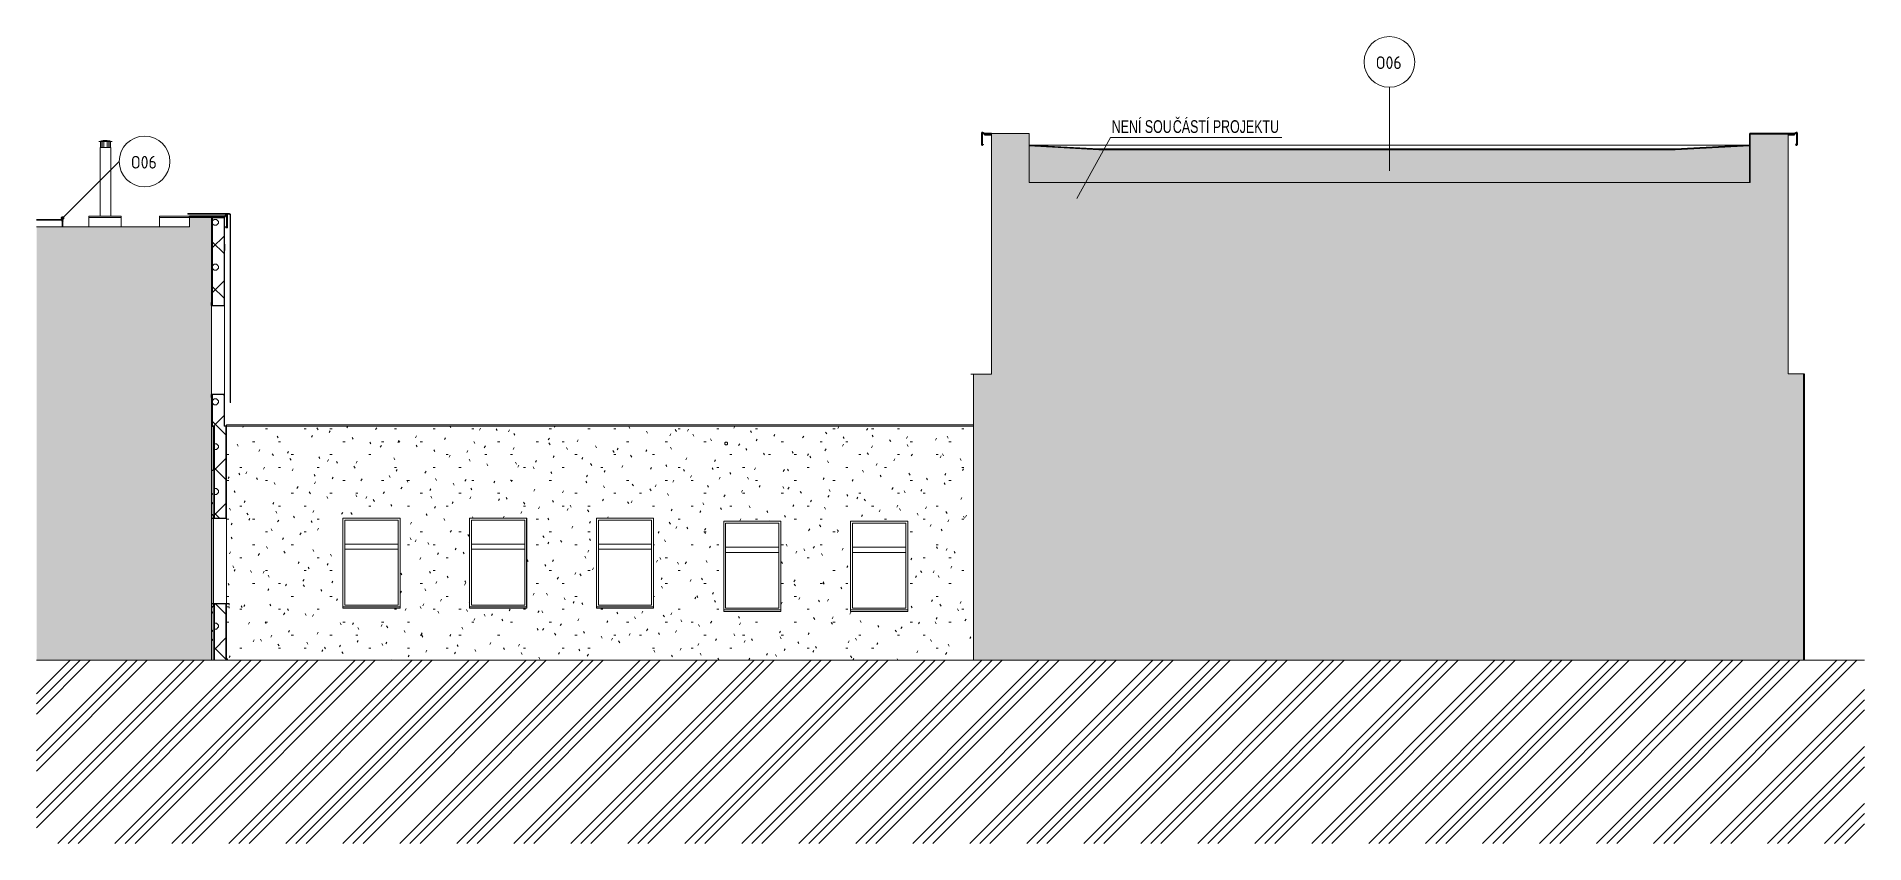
# Model space of a CAD drawing. Header units: millimetres. Extents: x -19993 to 479964, y -45352 to 20466.
# Drawn here: x -19993 to 8811, y -1657 to 11060 of the extents above; entities that cross this region are included whole.
import ezdxf

# ---------------------------------------------------------------- set-up
doc = ezdxf.new("R2010")
doc.units = ezdxf.units.MM
for name, color, linetype, lineweight in [('A-DETL', 90, 'Continuous', 9), ('A-DETL-GENF', 92, 'Continuous', 9), ('A-DETL-THIN', 151, 'Continuous', 9), ('A-FLOR-HRAL', 11, 'Continuous', 9), ('A-FLOR-HRAL-IDEN', 2, 'Continuous', 9), ('A-GLAZ', 151, 'Continuous', 9), ('A-ROOF', 132, 'Continuous', 9), ('A-ROOF-MCUT', 132, 'Continuous', 35), ('A-ROOF-PATT', 132, 'Continuous', 35), ('A-WALL', 113, 'Continuous', 9), ('A-WALL-PATT', 111, 'Continuous', 25), ('E-POWR-CNDT', 130, 'Continuous', 9), ('E-POWR-CNTR', 130, 'Continuous', 9), ('E-POWR-DROP', 130, 'Continuous', 9), ('G-ANNO-TEXT', 231, 'Continuous', 9), ('M-EQPM', 50, 'Continuous', 9), ('M-HVAC-CDFF', 50, 'Continuous', 9), ('Q-SPCQ', 91, 'Continuous', 9)]:
    doc.layers.add(name, color=color, linetype=linetype, lineweight=lineweight)
doc.styles.add('Arial', font='arial.ttf', dxfattribs={"width": 0.7, "height": 200})
doc.styles.add('ISOCPEUR', font='isocpeur.ttf', dxfattribs={"width": 0.9, "height": 200})
pattern_1 = [(45, (1916.53, -2e-12), (-359.21, 359.21), []), (45, (2060.2, -2e-12), (-359.21, 359.21), []), (45, (2347.6, -3e-12), (-215.526, 502.894), [203.2, -101.6, 3.353, -98.247])]
pattern_2 = [(0, (1916.53, 0), (150, 86.6), [100, -200]), (60, (2016.53, 0), (0.0022, 173.2038), [100, -200]), (300, (2016.53, 0), (149.9978, -86.6038), [100, -200])]
pattern_3 = [(45, (1916.53, 0), (0, 707.105), []), (315, (1916.53, 0), (707.105, 0), []), (270, (2223.9, 19.13), (353.543, -353.543), [38.278, -668.833]), (270, (2316.27, 19.13), (353.543, -353.543), [38.278, -668.833]), (0, (2249.67, 46.2), (353.543, 353.543), [38.278, -668.833]), (0, (2249.67, -46.2), (353.543, 353.543), [38.278, -668.833]), (45, (2223.9, 19.13), (0, 707.105), [38.278, -461.721]), (45, (2289.2, -46.2), (0, 707.105), [38.278, -461.721]), (315, (2289.2, 46.2), (707.105, 0), [38.278, -461.721]), (315, (2223.9, -19.13), (707.105, 0), [38.278, -461.721])]

msp = doc.modelspace()

# ---------------------------------------------------------------- texts
at = {"layer": 'G-ANNO-TEXT', "color": 7, "lineweight": 25, "char_height": 200, "attachment_point": 1, "style": 'Arial'}
for s, insert, width in [('NENÍ SOU', (-3050, 9741), 1167.26), ('ČÁSTÍ PROJEKTU', (-2087, 9741), 2070.76)]:
    msp.add_mtext(s, dxfattribs=dict(at, insert=insert, width=width))

# ---------------------------------------------------------------- blocks, each defined once
blk = doc.blocks.new('OKNO_1k_nadsvetlik - OKNO_1k_nadsvetlik_1000 x 1500-1969491-VB4-Z-Nový')
at = {"layer": 'A-GLAZ'}
for p, q in [((-12270, 2072), (-12270, 3470)), ((-12270, 2072), (-12270, 3470)), ((-13140, 2100), (-13140, 3440)), ((-13140, 3440), (-12300, 3440)), ((-12300, 3440), (-12300, 2100)), ((-12300, 3060), (-12300, 3440)), ((-13140, 3060), (-12300, 3060)), ((-13140, 3060), (-13140, 2980)), ((-12300, 2980), (-13140, 2980)), ((-12300, 2980), (-12300, 3060)), ((-12300, 2980), (-12300, 2100)), ((-12300, 2100), (-13140, 2100))]:
    blk.add_line(p, q, dxfattribs=at)
blk = doc.blocks.new('parapet_ext - parapet_ext-1802110-VB4-Z-Nový')
at = {"layer": 'Q-SPCQ'}
for p, q in [((-13169, 2050), (-13169, 2072)), ((-12269, 2072), (-13169, 2072)), ((-12269, 2050), (-13169, 2050)), ((-12269, 2072), (-12269, 2050))]:
    blk.add_line(p, q, dxfattribs=at)
blk = doc.blocks.new('Zábradlí - Záchytný systém kotva-1301747-VB4-Z-Nový')
at = {"layer": 'A-FLOR-HRAL'}
for p, q in [((-19593, 8157), (-19593, 8149)), ((-19593, 8157), (-19593, 8157)), ((-19593, 8149), (-19593, 8149)), ((-19573, 8157), (-19574, 8157)), ((-19574, 8149), (-19573, 8149)), ((-19573, 8149), (-19573, 8157))]:
    blk.add_line(p, q, dxfattribs=at)
at = {"layer": 'A-FLOR-HRAL', "flags": 128}
for points in [[(-19591, 8199), (-19591, 8199), (-19591, 8200), (-19591, 8201), (-19591, 8201), (-19591, 8202), (-19591, 8202), (-19591, 8203), (-19591, 8203), (-19591, 8204), (-19591, 8204), (-19590, 8205), (-19590, 8205), (-19590, 8206), (-19590, 8206), (-19590, 8207), (-19589, 8207), (-19589, 8207), (-19589, 8208), (-19589, 8208), (-19588, 8209), (-19588, 8209), (-19588, 8209), (-19588, 8210), (-19587, 8210), (-19587, 8210), (-19587, 8210), (-19587, 8211), (-19586, 8211), (-19586, 8211), (-19586, 8211), (-19586, 8211), (-19585, 8211), (-19585, 8211), (-19585, 8212), (-19584, 8212), (-19584, 8212), (-19584, 8212), (-19584, 8212), (-19583, 8212), (-19583, 8212), (-19583, 8212), (-19583, 8212), (-19582, 8212), (-19582, 8212), (-19582, 8212), (-19582, 8211), (-19581, 8211), (-19581, 8211), (-19581, 8211), (-19581, 8211), (-19580, 8211), (-19580, 8210), (-19580, 8210), (-19580, 8210), (-19579, 8210), (-19579, 8209), (-19579, 8209), (-19578, 8209), (-19578, 8208), (-19578, 8208), (-19578, 8208), (-19577, 8207), (-19577, 8207), (-19577, 8206), (-19577, 8206), (-19577, 8206), (-19576, 8205), (-19576, 8205), (-19576, 8204), (-19576, 8204), (-19576, 8203), (-19576, 8202), (-19576, 8202), (-19576, 8201), (-19576, 8201), (-19575, 8200), (-19575, 8200), (-19575, 8199), (-19575, 8199)], [(-19575, 8199), (-19575, 8198), (-19575, 8198), (-19576, 8197), (-19576, 8197), (-19576, 8196), (-19576, 8196), (-19576, 8195), (-19576, 8194), (-19576, 8194), (-19576, 8193), (-19576, 8193), (-19577, 8192), (-19577, 8192), (-19577, 8191), (-19577, 8191), (-19577, 8191), (-19578, 8190), (-19578, 8190), (-19578, 8189), (-19578, 8189), (-19579, 8189), (-19579, 8188), (-19579, 8188), (-19579, 8188), (-19580, 8188), (-19580, 8187), (-19580, 8187), (-19580, 8187), (-19581, 8187), (-19581, 8187), (-19581, 8186), (-19582, 8186), (-19582, 8186), (-19582, 8186), (-19582, 8186), (-19583, 8186), (-19583, 8186), (-19583, 8186), (-19583, 8186), (-19584, 8186), (-19584, 8186), (-19584, 8186), (-19584, 8186), (-19585, 8186), (-19585, 8186), (-19585, 8186), (-19585, 8186), (-19586, 8187), (-19586, 8187), (-19586, 8187), (-19586, 8187), (-19587, 8187), (-19587, 8187), (-19587, 8188), (-19588, 8188), (-19588, 8188), (-19588, 8189), (-19588, 8189), (-19589, 8189), (-19589, 8190), (-19589, 8190), (-19589, 8190), (-19590, 8191), (-19590, 8191), (-19590, 8192), (-19590, 8192), (-19590, 8193), (-19590, 8193), (-19591, 8194), (-19591, 8194), (-19591, 8195), (-19591, 8195), (-19591, 8196), (-19591, 8196), (-19591, 8197), (-19591, 8197), (-19591, 8198), (-19591, 8199), (-19591, 8199)], [(-19580, 8219), (-19580, 8219), (-19581, 8220), (-19582, 8220), (-19583, 8220), (-19583, 8220), (-19584, 8220), (-19585, 8220), (-19585, 8220), (-19586, 8219), (-19587, 8219), (-19587, 8219), (-19588, 8219), (-19589, 8219)], [(-19587, 8178), (-19586, 8178), (-19586, 8178), (-19585, 8178), (-19584, 8178), (-19584, 8178), (-19583, 8178), (-19582, 8178), (-19581, 8178), (-19581, 8178), (-19580, 8178), (-19579, 8179), (-19579, 8179), (-19578, 8179)]]:
    blk.add_lwpolyline(points, dxfattribs=at)
blk = doc.blocks.new('Zábradlí - Záchytný systém kotva-V1-VB4-Z-Nový')
at = {"layer": 'A-FLOR-HRAL'}
for p, q in [((-19593, 8157), (-19593, 8149)), ((-19593, 8157), (-19593, 8157)), ((-19573, 8157), (-19593, 8157)), ((-19593, 8149), (-19573, 8149)), ((-19593, 8149), (-19593, 8149)), ((-19588, 8149), (-19588, 8061)), ((-19578, 8061), (-19578, 8149)), ((-19573, 8157), (-19574, 8157)), ((-19574, 8149), (-19573, 8149)), ((-19573, 8149), (-19573, 8157))]:
    blk.add_line(p, q, dxfattribs=at)
at = {"layer": 'A-FLOR-HRAL', "flags": 128}
for points in [[(-19563, 8199), (-19563, 8200), (-19563, 8201), (-19563, 8201), (-19563, 8202), (-19563, 8203), (-19563, 8204), (-19563, 8205), (-19564, 8205), (-19564, 8206), (-19564, 8207), (-19564, 8208), (-19565, 8208), (-19565, 8209), (-19566, 8210), (-19566, 8211), (-19567, 8211), (-19567, 8212), (-19568, 8213), (-19568, 8213), (-19569, 8214), (-19569, 8214), (-19570, 8215), (-19571, 8215), (-19571, 8216), (-19572, 8216), (-19573, 8217), (-19574, 8217), (-19574, 8218), (-19575, 8218), (-19576, 8218), (-19577, 8219), (-19577, 8219), (-19578, 8219), (-19579, 8219), (-19580, 8219), (-19581, 8220), (-19582, 8220), (-19582, 8220), (-19583, 8220), (-19584, 8220), (-19585, 8220), (-19586, 8220), (-19587, 8220), (-19587, 8219), (-19588, 8219), (-19589, 8219), (-19590, 8219), (-19591, 8218), (-19591, 8218), (-19592, 8218), (-19593, 8217), (-19594, 8217), (-19594, 8217), (-19595, 8216), (-19596, 8216), (-19596, 8215), (-19597, 8215), (-19598, 8214), (-19598, 8214), (-19599, 8213), (-19599, 8212), (-19600, 8212), (-19600, 8211), (-19601, 8210), (-19601, 8210), (-19602, 8209), (-19602, 8208), (-19602, 8207), (-19603, 8207), (-19603, 8206), (-19603, 8205), (-19604, 8204), (-19604, 8203), (-19604, 8203), (-19604, 8202), (-19604, 8201), (-19604, 8200), (-19604, 8199), (-19604, 8199)], [(-19604, 8199), (-19604, 8198), (-19604, 8197), (-19604, 8196), (-19604, 8196), (-19604, 8195), (-19604, 8194), (-19604, 8193), (-19603, 8192), (-19603, 8191), (-19603, 8191), (-19602, 8190), (-19602, 8189), (-19602, 8188), (-19601, 8188), (-19601, 8187), (-19600, 8186), (-19600, 8186), (-19599, 8185), (-19599, 8184), (-19598, 8184), (-19597, 8183), (-19597, 8183), (-19596, 8182), (-19595, 8182), (-19595, 8181), (-19594, 8181), (-19593, 8180), (-19593, 8180), (-19592, 8180), (-19591, 8179), (-19590, 8179), (-19589, 8179), (-19589, 8179), (-19588, 8178), (-19587, 8178), (-19586, 8178), (-19585, 8178), (-19584, 8178), (-19584, 8178), (-19583, 8178), (-19582, 8178), (-19581, 8178), (-19580, 8178), (-19579, 8178), (-19579, 8178), (-19578, 8179), (-19577, 8179), (-19576, 8179), (-19575, 8179), (-19575, 8180), (-19574, 8180), (-19573, 8181), (-19572, 8181), (-19572, 8181), (-19571, 8182), (-19570, 8182), (-19570, 8183), (-19569, 8184), (-19569, 8184), (-19568, 8185), (-19567, 8185), (-19567, 8186), (-19566, 8187), (-19566, 8187), (-19565, 8188), (-19565, 8189), (-19565, 8190), (-19564, 8190), (-19564, 8191), (-19564, 8192), (-19563, 8193), (-19563, 8193), (-19563, 8194), (-19563, 8195), (-19563, 8196), (-19563, 8197), (-19563, 8198), (-19563, 8198), (-19563, 8199)], [(-19596, 8199), (-19596, 8199), (-19596, 8200), (-19596, 8200), (-19596, 8201), (-19596, 8201), (-19596, 8202), (-19596, 8202), (-19596, 8203), (-19595, 8203), (-19595, 8204), (-19595, 8204), (-19595, 8205), (-19595, 8205), (-19594, 8206), (-19594, 8206), (-19594, 8207), (-19593, 8207), (-19593, 8207), (-19593, 8208), (-19592, 8208), (-19592, 8208), (-19592, 8209), (-19591, 8209), (-19591, 8209), (-19590, 8210), (-19590, 8210), (-19589, 8210), (-19589, 8210), (-19589, 8211), (-19588, 8211), (-19588, 8211), (-19587, 8211), (-19587, 8211), (-19586, 8211), (-19586, 8212), (-19585, 8212), (-19585, 8212), (-19584, 8212), (-19584, 8212), (-19583, 8212), (-19583, 8212), (-19582, 8212), (-19581, 8212), (-19581, 8212), (-19580, 8211), (-19580, 8211), (-19579, 8211), (-19579, 8211), (-19579, 8211), (-19578, 8211), (-19578, 8210), (-19577, 8210), (-19577, 8210), (-19576, 8210), (-19576, 8209), (-19575, 8209), (-19575, 8209), (-19575, 8208), (-19574, 8208), (-19574, 8208), (-19574, 8207), (-19573, 8207), (-19573, 8206), (-19573, 8206), (-19572, 8205), (-19572, 8205), (-19572, 8205), (-19572, 8204), (-19571, 8204), (-19571, 8203), (-19571, 8203), (-19571, 8202), (-19571, 8202), (-19571, 8201), (-19571, 8201), (-19571, 8200), (-19571, 8200), (-19571, 8199), (-19571, 8199)], [(-19571, 8199), (-19571, 8198), (-19571, 8198), (-19571, 8197), (-19571, 8197), (-19571, 8196), (-19571, 8196), (-19571, 8195), (-19571, 8195), (-19571, 8194), (-19572, 8194), (-19572, 8193), (-19572, 8193), (-19572, 8192), (-19572, 8192), (-19573, 8192), (-19573, 8191), (-19573, 8191), (-19574, 8190), (-19574, 8190), (-19574, 8190), (-19575, 8189), (-19575, 8189), (-19576, 8189), (-19576, 8188), (-19576, 8188), (-19577, 8188), (-19577, 8187), (-19578, 8187), (-19578, 8187), (-19579, 8187), (-19579, 8187), (-19580, 8186), (-19580, 8186), (-19581, 8186), (-19581, 8186), (-19582, 8186), (-19582, 8186), (-19583, 8186), (-19583, 8186), (-19584, 8186), (-19584, 8186), (-19585, 8186), (-19585, 8186), (-19586, 8186), (-19586, 8186), (-19587, 8186), (-19587, 8187), (-19588, 8187), (-19588, 8187), (-19589, 8187), (-19589, 8187), (-19590, 8188), (-19590, 8188), (-19591, 8188), (-19591, 8188), (-19591, 8189), (-19592, 8189), (-19592, 8189), (-19593, 8190), (-19593, 8190), (-19593, 8191), (-19594, 8191), (-19594, 8191), (-19594, 8192), (-19594, 8192), (-19595, 8193), (-19595, 8193), (-19595, 8194), (-19595, 8194), (-19596, 8195), (-19596, 8195), (-19596, 8196), (-19596, 8196), (-19596, 8197), (-19596, 8197), (-19596, 8198), (-19596, 8198), (-19596, 8199), (-19596, 8199)]]:
    blk.add_lwpolyline(points, dxfattribs=at)
blk = doc.blocks.new('Zábradlí - Zábradlí-1236211-VB4-Z-Nový')
at = {"layer": 'A-FLOR-HRAL'}
for p, q in [((-19583, 8175), (-19993, 8175)), ((-19993, 8165), (-19583, 8165))]:
    blk.add_line(p, q, dxfattribs=at)
at = {"layer": 'A-FLOR-HRAL', "color": 10, "lineweight": 18}
for start, end in [(0, 180), (180, 0)]:
    blk.add_arc((-19583, 8170), 5, start, end, dxfattribs=at)
at = {"layer": 'A-FLOR-HRAL'}
for points in [[(-19578, 8170), (-19578, 8170), (-19578, 8171), (-19579, 8173), (-19580, 8174), (-19581, 8174), (-19581, 8175), (-19582, 8175), (-19583, 8175), (-19583, 8175), (-19584, 8175), (-19585, 8175), (-19585, 8175), (-19586, 8174), (-19587, 8174), (-19588, 8173), (-19588, 8171), (-19588, 8170), (-19588, 8170)], [(-19588, 8170), (-19588, 8170), (-19588, 8169), (-19588, 8167), (-19587, 8166), (-19586, 8166), (-19585, 8165), (-19585, 8165), (-19584, 8165), (-19583, 8165), (-19583, 8165), (-19582, 8165), (-19581, 8165), (-19581, 8166), (-19580, 8166), (-19579, 8167), (-19578, 8169), (-19578, 8170), (-19578, 8170)]]:
    blk.add_open_spline(points, degree=3, knots=[-1, -1, -1, -1, -0.916667, -0.833333, -0.75, -0.666667, -0.625, -0.583333, -0.541667, -0.5, -0.458333, -0.416667, -0.375, -0.333333, -0.25, -0.166667, -0.083333, 0, 0, 0, 0], dxfattribs=at)
for name in ['Zábradlí - Záchytný systém kotva-V1-VB4-Z-Nový', 'Zábradlí - Záchytný systém kotva-1301747-VB4-Z-Nový']:
    blk.add_blockref(name, (0, 0))
blk = doc.blocks.new('Typ horního madla - Horní madlo_Vnitřní_-1236216-VB4-Z-Nový')
at = {"layer": 'A-FLOR-HRAL'}
for p, q in [((-19583, 8175), (-19993, 8175)), ((-19993, 8165), (-19583, 8165))]:
    blk.add_line(p, q, dxfattribs=at)
for start, end in [(0, 180), (180, 0)]:
    blk.add_arc((-19583, 8170), 5, start, end, dxfattribs=at)
for points in [[(-19578, 8170), (-19578, 8170), (-19578, 8171), (-19579, 8173), (-19580, 8174), (-19581, 8174), (-19581, 8175), (-19582, 8175), (-19583, 8175), (-19583, 8175), (-19584, 8175), (-19585, 8175), (-19585, 8175), (-19586, 8174), (-19587, 8174), (-19588, 8173), (-19588, 8171), (-19588, 8170), (-19588, 8170)], [(-19588, 8170), (-19588, 8170), (-19588, 8169), (-19588, 8167), (-19587, 8166), (-19586, 8166), (-19585, 8165), (-19585, 8165), (-19584, 8165), (-19583, 8165), (-19583, 8165), (-19582, 8165), (-19581, 8165), (-19581, 8166), (-19580, 8166), (-19579, 8167), (-19578, 8169), (-19578, 8170), (-19578, 8170)]]:
    blk.add_open_spline(points, degree=3, knots=[-1, -1, -1, -1, -0.916667, -0.833333, -0.75, -0.666667, -0.625, -0.583333, -0.541667, -0.5, -0.458333, -0.416667, -0.375, -0.333333, -0.25, -0.166667, -0.083333, 0, 0, 0, 0], dxfattribs=at)
blk = doc.blocks.new('DPS_vetrání_nová - Typ 1-1348275-VB4-Z-Nový')
at = {"layer": 'M-EQPM', "color": 11}
for p, q in [((-17030, 7786), (-17025, 7786)), ((-17025, 7786), (-17025, 7686)), ((-17025, 7686), (-17030, 7686))]:
    blk.add_line(p, q, dxfattribs=at)
blk = doc.blocks.new('parapet_ext - parapet_ext-1802071-VB4-Z-Nový')
at = {"layer": 'Q-SPCQ'}
for p, q in [((-16958, 2072), (-17000, 2072)), ((-17000, 2070), (-16960, 2070)), ((-16960, 2070), (-16960, 2050)), ((-16960, 2050), (-16958, 2050)), ((-16958, 2050), (-16958, 2072))]:
    blk.add_line(p, q, dxfattribs=at)
blk = doc.blocks.new('OKNO_1k_nadsvetlik - OKNO_1k_nadsvetlik_1200 x 1450-1969503-VB4-Z-Nový')
at = {"layer": 'A-GLAZ'}
h = blk.add_hatch(dxfattribs=at)
h.set_pattern_fill('FP_7', color=256, style=0, pattern_type=2)
h.set_pattern_definition(pattern_2)
h.paths.add_polyline_path([(-17207, 2070), (-17207, 2120), (-17238, 2120), (-17238, 2070)])
h.paths.add_polyline_path([(-17207, 3470), (-17207, 3520), (-17238, 3520), (-17238, 3470)])
at = {"layer": 'A-GLAZ', "lineweight": 25}
for p, q in [((-17207, 3520), (-17238, 3520)), ((-17238, 3470), (-17207, 3470)), ((-17207, 3470), (-17207, 3520)), ((-17207, 2120), (-17238, 2120)), ((-17238, 2070), (-17207, 2070)), ((-17207, 2070), (-17207, 2120))]:
    blk.add_line(p, q, dxfattribs=at)
at = {"layer": 'A-GLAZ'}
blk.add_line((-17207, 2122), (-17207, 3470), dxfattribs=at)
blk = doc.blocks.new('parapet_ext - parapet_ext-V2-VB4-Z-Nový')
at = {"layer": 'Q-SPCQ'}
for p, q in [((-16958, 2122), (-17238, 2122)), ((-17238, 2120), (-16960, 2120)), ((-16960, 2120), (-16960, 2100)), ((-16960, 2100), (-16958, 2100)), ((-16958, 2100), (-16958, 2122))]:
    blk.add_line(p, q, dxfattribs=at)
blk = doc.blocks.new('OKNO_1k - OKNO_1k_1200x1500-2034293-VB4-Z-Nový')
at = {"layer": 'A-GLAZ', "lineweight": 25}
for p, q in [((-17237, 6820), (-17237, 6870)), ((-17237, 5370), (-17237, 5420))]:
    blk.add_line(p, q, dxfattribs=at)
at = {"layer": 'A-GLAZ'}
blk.add_line((-17237, 5422), (-17237, 6820), dxfattribs=at)
blk = doc.blocks.new('parapet_ext - parapet_ext-V3-VB4-Z-Nový')
at = {"layer": 'Q-SPCQ'}
for p, q in [((-17038, 5422), (-17238, 5422)), ((-17238, 5420), (-17040, 5420)), ((-17040, 5420), (-17040, 5400)), ((-17040, 5400), (-17038, 5400)), ((-17038, 5400), (-17038, 5422))]:
    blk.add_line(p, q, dxfattribs=at)
blk = doc.blocks.new('Komín1 - Komín1-1879209-VB4-Z-Nový')
at = {"layer": 'M-HVAC-CDFF'}
for p, q in [((-19008, 9404), (-18906, 9404)), ((-18991, 9310), (-18991, 8230)), ((-18906, 9310), (-18991, 9310)), ((-18985, 9404), (-18985, 9310)), ((-18980, 9310), (-18980, 9404)), ((-18959, 9310), (-18959, 9404)), ((-18933, 9404), (-18933, 9310)), ((-18930, 9310), (-18930, 9404)), ((-18906, 9404), (-18804, 9404)), ((-18821, 9310), (-18906, 9310)), ((-18882, 9310), (-18882, 9404)), ((-18879, 9310), (-18879, 9404)), ((-18853, 9404), (-18853, 9310)), ((-18832, 9310), (-18832, 9404)), ((-18827, 9310), (-18827, 9404)), ((-18821, 8230), (-18821, 9310))]:
    blk.add_line(p, q, dxfattribs=at)
at = {"layer": 'M-HVAC-CDFF', "flags": 128}
for points in [[(-19010, 9404), (-18997, 9408), (-18984, 9412), (-18971, 9414), (-18958, 9417), (-18945, 9419), (-18931, 9420), (-18918, 9421), (-18906, 9421)], [(-18906, 9421), (-18893, 9421), (-18879, 9420), (-18866, 9418), (-18853, 9417), (-18840, 9414), (-18827, 9411), (-18814, 9408), (-18802, 9404)]]:
    blk.add_lwpolyline(points, dxfattribs=at)
blk = doc.blocks.new('Komín2 - Komín2-1880273-VB4-Z-Nový')
at = {"layer": 'M-HVAC-CDFF'}
blk.add_line((-18820, 8810), (-18818, 8810), dxfattribs=at)
blk.add_line((-18820, 8810), (-18818, 8810), dxfattribs=at)
at = {"layer": 'M-HVAC-CDFF', "flags": 128}
for points in [[(-18819, 8813), (-18819, 8813), (-18819, 8813), (-18820, 8813), (-18820, 8813), (-18821, 8813)], [(-18821, 8813), (-18820, 8813), (-18820, 8813), (-18819, 8813), (-18819, 8813), (-18819, 8813), (-18819, 8813)], [(-18819, 8813), (-18819, 8813), (-18819, 8813), (-18819, 8813), (-18819, 8813), (-18819, 8813), (-18818, 8813), (-18818, 8813), (-18818, 8813), (-18818, 8813), (-18818, 8813), (-18818, 8812), (-18818, 8812), (-18818, 8812), (-18818, 8812), (-18818, 8812), (-18817, 8812), (-18817, 8812), (-18817, 8812), (-18817, 8812), (-18817, 8812), (-18817, 8812), (-18817, 8812), (-18817, 8812), (-18817, 8812), (-18817, 8811), (-18817, 8811), (-18817, 8811), (-18817, 8811), (-18817, 8811), (-18817, 8811), (-18817, 8811), (-18816, 8811), (-18816, 8811), (-18816, 8811), (-18816, 8810), (-18816, 8810), (-18816, 8810), (-18816, 8810), (-18816, 8810), (-18816, 8810)]]:
    blk.add_lwpolyline(points, dxfattribs=at)
blk = doc.blocks.new('Popis parapetu1 - Záchytný systém-1408882-VB4-Z-Nový')
at = {"layer": 'A-FLOR-HRAL-IDEN'}
blk.add_circle((-18291, 9091), 400, dxfattribs=at)

# ---------------------------------------------------------------- hatches: boundary and pattern name
at = {"layer": 'A-DETL-GENF'}
for points in [[(-5190, 1230), (7849, 1230), (7849, 5742), (7608, 5742), (7608, 9522), (7008, 9522), (7008, 8762), (-4352, 8762), (-4352, 9530), (-4947, 9530), (-4947, 5740), (-5227, 5740), (-5227, 1230)], [(-17270, 1230), (-17238, 1230), (-17238, 8210), (-17583, 8210), (-17583, 8061), (-19993, 8061), (-19993, 1230), (-17292, 1230)]]:
    msp.add_hatch(color=9, dxfattribs=at).paths.add_polyline_path(points)
h = msp.add_hatch(dxfattribs=at)
h.set_pattern_fill('FP_10', style=0, pattern_type=2)
h.set_pattern_definition([(45, (1916.5, 0), (-449.013, 449.013), []), (45, (2075.3, 0), (0, 898.026), []), (45, (1757.8, 0), (0, 898.026), [])])
h.paths.add_polyline_path([(5211, -1657), (8811, -1657), (8811, 1230), (-19993, 1230), (-19993, -1657), (1610, -1657)])
at = {"layer": 'A-ROOF-PATT', "lineweight": 9}
h = msp.add_hatch(dxfattribs=at)
h.set_pattern_fill('FP_8', color=11, angle=-90, style=0, pattern_type=2)
h.set_pattern_definition([(270, (396.7, 9530), (1270, -2e-12), []), (270, (406.8, 9530), (1270, -2e-12), []), (270, (417, 9530), (1270, -2e-12), []), (270, (427.2, 9530), (1270, -2e-12), []), (270, (437.3, 9530), (1270, -2e-12), []), (270, (447.5, 9530), (1270, -2e-12), []), (270, (457.6, 9530), (1270, -2e-12), []), (270, (467.8, 9530), (1270, -2e-12), []), (270, (478, 9530), (1270, -2e-12), []), (270, (488.1, 9530), (1270, -2e-12), []), (270, (498.3, 9530), (1270, -2e-12), []), (270, (508.4, 9530), (1270, -2e-12), []), (270, (518.6, 9530), (1270, -2e-12), []), (270, (528.8, 9530), (1270, -2e-12), []), (270, (538.9, 9530), (1270, -2e-12), []), (270, (549.1, 9530), (1270, -2e-12), []), (270, (559.2, 9530), (1270, -2e-12), []), (270, (569.4, 9530), (1270, -2e-12), []), (270, (579.6, 9530), (1270, -2e-12), []), (270, (589.7, 9530), (1270, -2e-12), []), (270, (599.9, 9530), (1270, -2e-12), []), (270, (610, 9530), (1270, -2e-12), []), (270, (620.2, 9530), (1270, -2e-12), []), (270, (630.4, 9530), (1270, -2e-12), []), (270, (640.5, 9530), (1270, -2e-12), []), (270, (650.7, 9530), (1270, -2e-12), []), (270, (660.8, 9530), (1270, -2e-12), []), (270, (671, 9530), (1270, -2e-12), []), (270, (681.2, 9530), (1270, -2e-12), []), (270, (691.3, 9530), (1270, -2e-12), []), (270, (1031.7, 9530), (1270, -2e-12), []), (270, (1041.8, 9530), (1270, -2e-12), []), (270, (1052, 9530), (1270, -2e-12), []), (270, (1062.2, 9530), (1270, -2e-12), []), (270, (1072.3, 9530), (1270, -2e-12), []), (270, (1082.5, 9530), (1270, -2e-12), []), (270, (1092.6, 9530), (1270, -2e-12), []), (270, (1102.8, 9530), (1270, -2e-12), []), (270, (1113, 9530), (1270, -2e-12), []), (270, (1123.1, 9530), (1270, -2e-12), []), (270, (1133.3, 9530), (1270, -2e-12), []), (270, (1143.4, 9530), (1270, -2e-12), []), (270, (1153.6, 9530), (1270, -2e-12), []), (270, (1163.8, 9530), (1270, -2e-12), []), (270, (1173.9, 9530), (1270, -2e-12), []), (270, (1184.1, 9530), (1270, -2e-12), []), (270, (1194.2, 9530), (1270, -2e-12), []), (270, (1204.4, 9530), (1270, -2e-12), []), (270, (1214.6, 9530), (1270, -2e-12), []), (270, (1224.7, 9530), (1270, -2e-12), []), (270, (1234.9, 9530), (1270, -2e-12), []), (270, (1245, 9530), (1270, -2e-12), []), (270, (1255.2, 9530), (1270, -2e-12), []), (270, (1265.4, 9530), (1270, -2e-12), []), (270, (1275.5, 9530), (1270, -2e-12), []), (270, (1285.7, 9530), (1270, -2e-12), []), (270, (1295.8, 9530), (1270, -2e-12), []), (270, (1306, 9530), (1270, -2e-12), []), (270, (1316.2, 9530), (1270, -2e-12), []), (270, (1326.3, 9530), (1270, -2e-12), [])])
h.paths.add_polyline_path([(7008, 9510), (7008, 9522), (7608, 9522), (7608, 9510), (7707, 9510), (7707, 9530), (7004, 9530), (7004, 9510)])
h.paths.add_polyline_path([(-5055, 9510), (-4947, 9510), (-4947, 9530), (-5055, 9530)])
h = msp.add_hatch(dxfattribs=at)
h.set_pattern_fill('FP_2', color=256, angle=-90, style=0, pattern_type=2)
h.set_pattern_definition([(273.128, (3234.5, 9144.3), (1268.1, 69.3), []), (273.128, (3244.7, 9144.8), (1268.1, 69.3), []), (273.128, (3254.8, 9145.4), (1268.1, 69.3), []), (273.128, (3265, 9146), (1268.1, 69.3), []), (273.128, (3275.1, 9146.5), (1268.1, 69.3), []), (273.128, (3285.3, 9147), (1268.1, 69.3), []), (273.128, (3295.4, 9147.6), (1268.1, 69.3), []), (273.128, (3305.6, 9148.2), (1268.1, 69.3), []), (273.128, (3315.7, 9148.7), (1268.1, 69.3), []), (273.128, (3325.8, 9149.3), (1268.1, 69.3), []), (273.128, (3336, 9149.8), (1268.1, 69.3), []), (273.128, (3346.1, 9150.4), (1268.1, 69.3), []), (273.128, (3356.3, 9150.9), (1268.1, 69.3), []), (273.128, (3366.4, 9151.5), (1268.1, 69.3), []), (273.128, (3376.6, 9152), (1268.1, 69.3), []), (273.128, (3386.7, 9152.6), (1268.1, 69.3), []), (273.128, (3396.9, 9153.1), (1268.1, 69.3), []), (273.128, (3407, 9153.7), (1268.1, 69.3), []), (273.128, (3417.1, 9154.3), (1268.1, 69.3), []), (273.128, (3427.3, 9154.8), (1268.1, 69.3), []), (273.128, (3437.4, 9155.4), (1268.1, 69.3), []), (273.128, (3447.6, 9155.9), (1268.1, 69.3), []), (273.128, (3457.7, 9156.5), (1268.1, 69.3), []), (273.128, (3467.9, 9157), (1268.1, 69.3), []), (273.128, (3478, 9157.6), (1268.1, 69.3), []), (273.128, (3488.2, 9158.1), (1268.1, 69.3), []), (273.128, (3498.3, 9158.7), (1268.1, 69.3), []), (273.128, (3508.5, 9159.2), (1268.1, 69.3), []), (273.128, (3518.6, 9159.8), (1268.1, 69.3), []), (273.128, (3528.7, 9160.4), (1268.1, 69.3), []), (273.128, (3868.6, 9178.9), (1268.1, 69.3), []), (273.128, (3878.7, 9179.5), (1268.1, 69.3), []), (273.128, (3888.9, 9180), (1268.1, 69.3), []), (273.128, (3899, 9180.6), (1268.1, 69.3), []), (273.128, (3909.2, 9181.1), (1268.1, 69.3), []), (273.128, (3919.3, 9181.7), (1268.1, 69.3), []), (273.128, (3929.5, 9182.2), (1268.1, 69.3), []), (273.128, (3939.6, 9182.8), (1268.1, 69.3), []), (273.128, (3949.8, 9183.4), (1268.1, 69.3), []), (273.128, (3959.9, 9183.9), (1268.1, 69.3), []), (273.128, (3970, 9184.5), (1268.1, 69.3), []), (273.128, (3980.2, 9185), (1268.1, 69.3), []), (273.128, (3990.3, 9185.6), (1268.1, 69.3), []), (273.128, (4000.5, 9186.1), (1268.1, 69.3), []), (273.128, (4010.6, 9186.7), (1268.1, 69.3), []), (273.128, (4020.8, 9187.2), (1268.1, 69.3), []), (273.128, (4030.9, 9187.8), (1268.1, 69.3), []), (273.128, (4041, 9188.3), (1268.1, 69.3), []), (273.128, (4051.2, 9188.9), (1268.1, 69.3), []), (273.128, (4061.3, 9189.5), (1268.1, 69.3), []), (273.128, (4071.5, 9190), (1268.1, 69.3), []), (273.128, (4081.6, 9190.6), (1268.1, 69.3), []), (273.128, (4091.8, 9191.1), (1268.1, 69.3), []), (273.128, (4101.9, 9191.7), (1268.1, 69.3), []), (273.128, (4112.1, 9192.2), (1268.1, 69.3), []), (273.128, (4122.2, 9192.8), (1268.1, 69.3), []), (273.128, (4132.4, 9193.3), (1268.1, 69.3), []), (273.128, (4142.5, 9193.9), (1268.1, 69.3), []), (273.128, (4152.7, 9194.4), (1268.1, 69.3), []), (273.128, (4162.8, 9195), (1268.1, 69.3), [])])
h.paths.add_polyline_path([(-2440, 9276), (5826, 9276), (6999, 9340), (6999, 9350), (5826, 9286), (-3253, 9286), (-4352, 9345), (-4352, 9335), (-3253, 9276), (-2890, 9276)])
h = msp.add_hatch(dxfattribs=at)
h.set_pattern_fill('FP_3', color=256, style=0, pattern_type=2)
h.set_pattern_definition(pattern_2)
h.paths.add_polyline_path([(-1990, 8762), (6999, 8762), (6999, 9340), (5826, 9276), (-3253, 9276), (-4352, 9335), (-4352, 8762), (-2215, 8762)])
h = msp.add_hatch(dxfattribs=at)
h.set_pattern_fill('FP_5', color=11, angle=-90, style=0, pattern_type=2)
h.set_pattern_definition([(270, (-24592.1, 8230), (1270, 8e-14), []), (270, (-24581.9, 8230), (1270, 8e-14), []), (270, (-24571.8, 8230), (1270, 8e-14), []), (270, (-24561.6, 8230), (1270, 8e-14), []), (270, (-24551.5, 8230), (1270, 8e-14), []), (270, (-24541.3, 8230), (1270, 8e-14), []), (270, (-24531.1, 8230), (1270, 8e-14), []), (270, (-24521, 8230), (1270, 8e-14), []), (270, (-24510.8, 8230), (1270, 8e-14), []), (270, (-24500.7, 8230), (1270, 8e-14), []), (270, (-24490.5, 8230), (1270, 8e-14), []), (270, (-24480.3, 8230), (1270, 8e-14), []), (270, (-24470.2, 8230), (1270, 8e-14), []), (270, (-24460, 8230), (1270, 8e-14), []), (270, (-24449.9, 8230), (1270, 8e-14), []), (270, (-24439.7, 8230), (1270, 8e-14), []), (270, (-24429.5, 8230), (1270, 8e-14), []), (270, (-24419.4, 8230), (1270, 8e-14), []), (270, (-24409.2, 8230), (1270, 8e-14), []), (270, (-24399, 8230), (1270, 8e-14), []), (270, (-24388.9, 8230), (1270, 8e-14), []), (270, (-24378.7, 8230), (1270, 8e-14), []), (270, (-24368.6, 8230), (1270, 8e-14), []), (270, (-24358.4, 8230), (1270, 8e-14), []), (270, (-24348.3, 8230), (1270, 8e-14), []), (270, (-24338.1, 8230), (1270, 8e-14), []), (270, (-24327.9, 8230), (1270, 8e-14), []), (270, (-24317.8, 8230), (1270, 8e-14), []), (270, (-24307.6, 8230), (1270, 8e-14), []), (270, (-24297.5, 8230), (1270, 8e-14), []), (270, (-23957.1, 8230), (1270, 8e-14), []), (270, (-23946.9, 8230), (1270, 8e-14), []), (270, (-23936.8, 8230), (1270, 8e-14), []), (270, (-23926.6, 8230), (1270, 8e-14), []), (270, (-23916.5, 8230), (1270, 8e-14), []), (270, (-23906.3, 8230), (1270, 8e-14), []), (270, (-23896.1, 8230), (1270, 8e-14), []), (270, (-23886, 8230), (1270, 8e-14), []), (270, (-23875.8, 8230), (1270, 8e-14), []), (270, (-23865.7, 8230), (1270, 8e-14), []), (270, (-23855.5, 8230), (1270, 8e-14), []), (270, (-23845.3, 8230), (1270, 8e-14), []), (270, (-23835.2, 8230), (1270, 8e-14), []), (270, (-23825, 8230), (1270, 8e-14), []), (270, (-23814.9, 8230), (1270, 8e-14), []), (270, (-23804.7, 8230), (1270, 8e-14), []), (270, (-23794.5, 8230), (1270, 8e-14), []), (270, (-23784.4, 8230), (1270, 8e-14), []), (270, (-23774.2, 8230), (1270, 8e-14), []), (270, (-23764, 8230), (1270, 8e-14), []), (270, (-23753.9, 8230), (1270, 8e-14), []), (270, (-23743.7, 8230), (1270, 8e-14), []), (270, (-23733.6, 8230), (1270, 8e-14), []), (270, (-23723.4, 8230), (1270, 8e-14), []), (270, (-23713.3, 8230), (1270, 8e-14), []), (270, (-23703.1, 8230), (1270, 8e-14), []), (270, (-23692.9, 8230), (1270, 8e-14), []), (270, (-23682.8, 8230), (1270, 8e-14), []), (270, (-23672.6, 8230), (1270, 8e-14), []), (270, (-23662.5, 8230), (1270, 8e-14), [])])
h.paths.add_polyline_path([(-17238, 8210), (-17030, 8210), (-17030, 8230), (-17583, 8230), (-17583, 8210), (-17292, 8210)])
at = {"layer": 'A-WALL-PATT', "lineweight": 9}
h = msp.add_hatch(dxfattribs=at)
h.set_pattern_fill('FP_1', color=256, angle=225, style=0, pattern_type=2)
h.set_pattern_definition(pattern_1)
h.paths.add_polyline_path([(7004, 8762), (7004, 9510), (6999, 9510), (6999, 8762), (7001, 8762)])
h = msp.add_hatch(dxfattribs=at)
h.set_pattern_fill('FP_4', color=256, angle=-90, style=0, pattern_type=2)
h.set_pattern_definition([(360, (7004.3, 7845.4), (5e-12, 1270), []), (360, (7004.3, 7855.5), (5e-12, 1270), []), (360, (7004.3, 7865.7), (5e-12, 1270), []), (360, (7004.3, 7875.8), (5e-12, 1270), []), (360, (7004.3, 7886), (5e-12, 1270), []), (360, (7004.3, 7896.2), (5e-12, 1270), []), (360, (7004.3, 7906.3), (5e-12, 1270), []), (360, (7004.3, 7916.5), (5e-12, 1270), []), (360, (7004.3, 7926.6), (5e-12, 1270), []), (360, (7004.3, 7936.8), (5e-12, 1270), []), (360, (7004.3, 7947), (5e-12, 1270), []), (360, (7004.3, 7957.1), (5e-12, 1270), []), (360, (7004.3, 7967.3), (5e-12, 1270), []), (360, (7004.3, 7977.4), (5e-12, 1270), []), (360, (7004.3, 7987.6), (5e-12, 1270), []), (360, (7004.3, 7997.8), (5e-12, 1270), []), (360, (7004.3, 8007.9), (5e-12, 1270), []), (360, (7004.3, 8018.1), (5e-12, 1270), []), (360, (7004.3, 8028.2), (5e-12, 1270), []), (360, (7004.3, 8038.4), (5e-12, 1270), []), (360, (7004.3, 8048.6), (5e-12, 1270), []), (360, (7004.3, 8058.7), (5e-12, 1270), []), (360, (7004.3, 8068.9), (5e-12, 1270), []), (360, (7004.3, 8079), (5e-12, 1270), []), (360, (7004.3, 8089.2), (5e-12, 1270), []), (360, (7004.3, 8099.4), (5e-12, 1270), []), (360, (7004.3, 8109.5), (5e-12, 1270), []), (360, (7004.3, 8119.7), (5e-12, 1270), []), (360, (7004.3, 8129.8), (5e-12, 1270), []), (360, (7004.3, 8140), (5e-12, 1270), []), (360, (7004.3, 8480.4), (5e-12, 1270), []), (360, (7004.3, 8490.5), (5e-12, 1270), []), (360, (7004.3, 8500.7), (5e-12, 1270), []), (360, (7004.3, 8510.8), (5e-12, 1270), []), (360, (7004.3, 8521), (5e-12, 1270), []), (360, (7004.3, 8531.2), (5e-12, 1270), []), (360, (7004.3, 8541.3), (5e-12, 1270), []), (360, (7004.3, 8551.5), (5e-12, 1270), []), (360, (7004.3, 8561.6), (5e-12, 1270), []), (360, (7004.3, 8571.8), (5e-12, 1270), []), (360, (7004.3, 8582), (5e-12, 1270), []), (360, (7004.3, 8592.1), (5e-12, 1270), []), (360, (7004.3, 8602.3), (5e-12, 1270), []), (360, (7004.3, 8612.4), (5e-12, 1270), []), (360, (7004.3, 8622.6), (5e-12, 1270), []), (360, (7004.3, 8632.8), (5e-12, 1270), []), (360, (7004.3, 8642.9), (5e-12, 1270), []), (360, (7004.3, 8653.1), (5e-12, 1270), []), (360, (7004.3, 8663.2), (5e-12, 1270), []), (360, (7004.3, 8673.4), (5e-12, 1270), []), (360, (7004.3, 8683.6), (5e-12, 1270), []), (360, (7004.3, 8693.7), (5e-12, 1270), []), (360, (7004.3, 8703.9), (5e-12, 1270), []), (360, (7004.3, 8714), (5e-12, 1270), []), (360, (7004.3, 8724.2), (5e-12, 1270), []), (360, (7004.3, 8734.4), (5e-12, 1270), []), (360, (7004.3, 8744.5), (5e-12, 1270), []), (360, (7004.3, 8754.7), (5e-12, 1270), []), (360, (7004.3, 8764.8), (5e-12, 1270), []), (360, (7004.3, 8775), (5e-12, 1270), [])])
h.paths.add_polyline_path([(7008, 8762), (7008, 9510), (7004, 9510), (7004, 8762)])
at = {"layer": 'A-WALL-PATT'}
h = msp.add_hatch(color=11, dxfattribs=at)
h.paths.add_polyline_path([(-17218, 4920), (-17218, 5420), (-17238, 5420), (-17238, 4920)])
h.paths.add_polyline_path([(-17238, 6820), (-17218, 6820), (-17218, 8210), (-17238, 8210), (-17238, 6870)])
at = {"layer": 'A-WALL-PATT', "lineweight": 9}
h = msp.add_hatch(dxfattribs=at)
h.set_pattern_fill('FP_6', color=11, style=0, pattern_type=2)
h.set_pattern_definition(pattern_3)
h.paths.add_polyline_path([(-17188, 4920), (-17038, 4920), (-17038, 5420), (-17218, 5420), (-17218, 4920), (-17208, 4920)])
h.paths.add_polyline_path([(-17067, 6820), (-17038, 6820), (-17038, 8210), (-17218, 8210), (-17218, 6820)])
msp.add_hatch(color=256, dxfattribs=at).paths.add_polyline_path([(7849, 1230), (7864, 1230), (7864, 5740), (7849, 5740), (7849, 2785)])
at = {"layer": 'A-WALL-PATT'}
h = msp.add_hatch(color=11, dxfattribs=at)
h.paths.add_polyline_path([(-17195, 1230), (-17188, 1230), (-17188, 2120), (-17208, 2120), (-17208, 1230)])
h.paths.add_polyline_path([(-17188, 3470), (-17188, 4920), (-17208, 4920), (-17208, 3470)])
at = {"layer": 'A-WALL-PATT', "lineweight": 9}
h = msp.add_hatch(dxfattribs=at)
h.set_pattern_fill('FP_6', color=11, style=0, pattern_type=2)
h.set_pattern_definition(pattern_3)
h.paths.add_polyline_path([(-17064, 1230), (-17008, 1230), (-17008, 2120), (-17188, 2120), (-17188, 1230)])
h.paths.add_polyline_path([(-17188, 3470), (-17008, 3470), (-17008, 4920), (-17188, 4920), (-17188, 3895)])
h = msp.add_hatch(dxfattribs=at)
h.set_pattern_fill('FP_9', color=11, style=0, pattern_type=2)
h.set_pattern_definition([(0, (1902.61, 0), (812.796, 203.2), [33.528, -576.069, 33.528, -576.069, -3251.184]), (0, (1902.61, 0), (812.796, 203.2), [-1219.194, 33.528, -1185.666, 33.528, -576.069, -1422.393]), (0, (1902.61, 0), (812.796, 203.2), [-3047.985, 33.528, -372.87, 33.528, -982.467]), (120, (2207.41, 101.6), (-582.3745, 602.3042), [33.528, -576.071, 33.528, -3827.267]), (120, (2207.41, 101.6), (-582.3745, 602.3042), [-643.127, -576.071, 33.528, -1185.671, -2031.997]), (120, (2207.41, 101.6), (-582.3745, 602.3042), [-2438.397, 33.528, -576.071, 33.528, -1388.87]), (120, (2207.41, 101.6), (-582.3745, 602.3042), [-3081.524, -372.872, 33.528, -982.471]), (240, (2309.01, 508), (-230.4245, -805.505), [33.528, -576.071, 33.528, -3827.267]), (240, (2309.01, 508), (-230.4245, -805.505), [-643.127, -576.071, 33.528, -1185.671, -2031.997]), (240, (2309.01, 508), (-230.4245, -805.505), [-2438.397, 33.528, -576.071, 33.528, -1388.87]), (240, (2309.01, 508), (-230.4245, -805.505), [-3081.524, -372.872, 33.528, -982.471])])
h.paths.add_polyline_path([(-7164, 1230), (-5227, 1231), (-5227, 4920), (-17000, 4920), (-17000, 2122), (-16958, 2122), (-16958, 2100), (-16960, 2100), (-16960, 2120), (-17000, 2120), (-17000, 2072), (-16958, 2072), (-16958, 2050), (-16960, 2050), (-16960, 2070), (-17000, 2070), (-17000, 1230), (-7391, 1230)])
h.paths.add_polyline_path([(-6264, 2000), (-7164, 2000), (-7164, 3420), (-6264, 3420), (-6264, 2000)])
h.paths.add_polyline_path([(-8264, 2000), (-9164, 2000), (-9164, 3420), (-8264, 3420), (-8264, 2020)])
h.paths.add_polyline_path([(-12792, 2050), (-13169, 2050), (-13169, 3470), (-12269, 3470), (-12269, 2050), (-12382, 2050)])
h.paths.add_polyline_path([(-10269, 2050), (-11169, 2050), (-11169, 3470), (-10269, 3470), (-10269, 2070)])
h.paths.add_polyline_path([(-15164, 2050), (-15164, 3470), (-14264, 3470), (-14264, 2050), (-14592, 2050)])
h.paths.add_polyline_path([(-9126, 4624), (-9132, 4625), (-9137, 4627), (-9142, 4631), (-9145, 4635), (-9147, 4641), (-9148, 4646), (-9147, 4652), (-9144, 4659), (-9142, 4662), (-9137, 4665), (-9132, 4667), (-9126, 4668), (-9120, 4667), (-9115, 4665), (-9108, 4659), (-9107, 4657), (-9105, 4652), (-9104, 4646), (-9105, 4641), (-9107, 4635), (-9110, 4631), (-9115, 4627), (-9120, 4625)])
h = msp.add_hatch(dxfattribs=at)
h.set_pattern_fill('FP_1', color=256, angle=225, style=0, pattern_type=2)
h.set_pattern_definition(pattern_1)
h.paths.add_polyline_path([(-17208, 1230), (-17208, 2070), (-17238, 2070), (-17238, 1230)])
h.paths.add_polyline_path([(-17208, 3520), (-17208, 4220), (-17238, 4220), (-17238, 3520)])
at = {"layer": 'E-POWR-DROP'}
msp.add_hatch(color=11, dxfattribs=at).paths.add_polyline_path([(-16939, 5292), (-16936, 5293), (-16934, 5294), (-16934, 5298), (-16936, 5301), (-16940, 5302), (-16942, 5300), (-16944, 5297), (-16942, 5293), (-16940, 5292)])

# ---------------------------------------------------------------- linework, layer by layer
at = {"layer": 'A-DETL'}
for q in [(-3601, 8506), (-367, 9468)]:
    msp.add_line((-3067, 9468), q, dxfattribs=at)
at = {"layer": 'A-DETL-THIN'}
for p, q in [((-4352, 9530), (-4947, 9530)), ((-4947, 9530), (-4947, 5740)), ((-4352, 8762), (-4352, 9530)), ((7608, 9522), (7008, 9522)), ((7008, 9522), (7008, 8762)), ((7608, 5742), (7608, 9522)), ((7008, 8762), (-4352, 8762)), ((-17238, 8210), (-17583, 8210)), ((-17583, 8210), (-17583, 8061)), ((-17238, 1230), (-17238, 8210)), ((-17583, 8061), (-19993, 8061)), ((-5227, 5740), (-5227, 1230)), ((-4947, 5740), (-5227, 5740)), ((7849, 5742), (7608, 5742)), ((7849, 1230), (7849, 5742)), ((8811, 1230), (-19993, 1230))]:
    msp.add_line(p, q, dxfattribs=at)
at = {"layer": 'A-FLOR-HRAL-IDEN'}
for p, q in [((1326, 8944), (1326, 10260)), ((-19585, 8197), (-18691, 9091))]:
    msp.add_line(p, q, dxfattribs=at)
at = {"layer": 'A-ROOF', "color": 1, "lineweight": 35}
for p, q in [((-4947, 9530), (-5055, 9530)), ((-5055, 9524), (-5055, 9510)), ((-5055, 9510), (-4947, 9510)), ((7707, 9530), (7004, 9530)), ((7004, 9530), (7004, 9510)), ((7004, 9510), (7008, 9510)), ((7608, 9510), (7707, 9510)), ((7707, 9510), (7707, 9524)), ((-17030, 8230), (-17583, 8230)), ((-17583, 8230), (-17583, 8210)), ((-17238, 8210), (-17030, 8210)), ((-17030, 8210), (-17030, 8224))]:
    msp.add_line(p, q, dxfattribs=at)
at = {"layer": 'A-ROOF', "lineweight": 18}
msp.add_line((6999, 9350), (-4352, 9350), dxfattribs=at)
at = {"layer": 'A-ROOF', "lineweight": 35}
for p, q in [((-3253, 9286), (-4352, 9345)), ((5826, 9286), (-3253, 9286)), ((6999, 9350), (5826, 9286))]:
    msp.add_line(p, q, dxfattribs=at)
at = {"layer": 'A-ROOF'}
for p, q in [((-4352, 9335), (-3253, 9276)), ((-3253, 9276), (5826, 9276)), ((5826, 9276), (6999, 9340)), ((-19167, 8230), (-18662, 8230)), ((-19167, 8210), (-19167, 8230)), ((-18662, 8230), (-18662, 8210))]:
    msp.add_line(p, q, dxfattribs=at)
at = {"layer": 'A-ROOF', "color": 11}
for p, q in [((-18058, 8210), (-18058, 8230)), ((-18058, 8230), (-17583, 8230)), ((-17583, 8210), (-18058, 8210)), ((-17030, 8224), (-17030, 8230)), ((-17000, 4940), (-5227, 4940)), ((-17000, 4940), (-17000, 4920)), ((-5227, 4920), (-5227, 4920))]:
    msp.add_line(p, q, dxfattribs=at)
at = {"layer": 'A-ROOF-MCUT'}
for p, q in [((-5097, 9544), (-5097, 9352)), ((-5092, 9352), (-5092, 9544)), ((-5090, 9545), (-5055, 9524)), ((-5055, 9530), (-5088, 9549)), ((-5055, 9524), (-5055, 9530)), ((7740, 9549), (7707, 9530)), ((7707, 9524), (7743, 9545)), ((7707, 9530), (7707, 9524)), ((7744, 9544), (7744, 9352)), ((7749, 9352), (7749, 9544)), ((-5077, 9364), (-5090, 9351)), ((-5086, 9347), (-5074, 9360)), ((-5074, 9360), (-5077, 9364)), ((7730, 9364), (7726, 9360)), ((7726, 9360), (7739, 9347)), ((7743, 9351), (7730, 9364))]:
    msp.add_line(p, q, dxfattribs=at)
at = {"layer": 'A-ROOF-MCUT', "color": 1}
for p, q in [((-16997, 8249), (-17030, 8230)), ((-17030, 8224), (-16995, 8245)), ((-16993, 8244), (-16993, 8052)), ((-16988, 8052), (-16988, 8244)), ((-17008, 8064), (-17011, 8060)), ((-17011, 8060), (-16999, 8047)), ((-16995, 8051), (-17008, 8064))]:
    msp.add_line(p, q, dxfattribs=at)
at = {"layer": 'A-ROOF-MCUT'}
for centre, radius, start, end in [((-5091, 9544), 6, 60, 180), ((-5091, 9544), 1, 60, 180), ((7743, 9544), 6, 0, 120), ((7743, 9544), 1, 0, 120), ((-5091, 9352), 6, 180, 315), ((-5091, 9352), 1, 180, 315), ((7743, 9352), 6, 225, 0), ((7743, 9352), 1, 225, 0)]:
    msp.add_arc(centre, radius, start, end, dxfattribs=at)
at = {"layer": 'A-ROOF-MCUT', "color": 1}
for centre, radius, start, end in [((-16994, 8244), 6, 0, 120), ((-16994, 8244), 1, 0, 120), ((-16994, 8052), 6, 225, 0), ((-16994, 8052), 1, 225, 0)]:
    msp.add_arc(centre, radius, start, end, dxfattribs=at)
at = {"layer": 'A-WALL', "lineweight": 25}
for p, q in [((6999, 9510), (6999, 9350)), ((7004, 9510), (6999, 9510)), ((7864, 5740), (7849, 5740)), ((7864, 1230), (7864, 5740)), ((-17208, 4220), (-17238, 4220)), ((-17238, 3520), (-17208, 3520)), ((-17208, 2070), (-17238, 2070))]:
    msp.add_line(p, q, dxfattribs=at)
at = {"layer": 'A-WALL'}
for p, q in [((7004, 8762), (7004, 9510)), ((6999, 9350), (6999, 8762)), ((-19167, 8061), (-19167, 8210)), ((-18662, 8210), (-19167, 8210)), ((-18662, 8061), (-18662, 8210)), ((-18058, 8061), (-18058, 8210)), ((-5227, 5740), (-5270, 5740)), ((-17208, 3520), (-17208, 4220)), ((-17208, 1230), (-17208, 2070))]:
    msp.add_line(p, q, dxfattribs=at)
at = {"layer": 'A-WALL', "color": 240}
for p, q in [((-17218, 6820), (-17218, 8210)), ((-17038, 6820), (-17038, 8210)), ((-17033, 6820), (-17033, 8210)), ((-17218, 4920), (-17218, 5420)), ((-17038, 4920), (-17038, 5420)), ((-17033, 4920), (-17033, 5420)), ((-17188, 4920), (-17208, 4920)), ((-17188, 3470), (-17188, 4920)), ((-17030, 4920), (-17038, 4920)), ((-17008, 3470), (-17008, 4920)), ((-17003, 3470), (-17003, 4920)), ((-17188, 1230), (-17188, 2120)), ((-17008, 1230), (-17008, 2120)), ((-17003, 1230), (-17003, 2120))]:
    msp.add_line(p, q, dxfattribs=at)
at = {"layer": 'A-WALL', "color": 20, "lineweight": 25}
for p, q in [((-17030, 6820), (-17030, 8210)), ((-17030, 8210), (-17030, 8210)), ((-17238, 6820), (-17030, 6820)), ((-17030, 5420), (-17238, 5420)), ((-17030, 4920), (-17030, 5420)), ((-17238, 4920), (-17208, 4920)), ((-17208, 4920), (-17208, 4220)), ((-17000, 4920), (-17030, 4920)), ((-17000, 3470), (-17000, 4920)), ((-17208, 3520), (-17208, 3470)), ((-17208, 3470), (-17000, 3470)), ((-17000, 2120), (-17208, 2120)), ((-17208, 2120), (-17208, 2070)), ((-17000, 1230), (-17000, 2120))]:
    msp.add_line(p, q, dxfattribs=at)
at = {"layer": 'A-WALL', "color": 11}
for p, q in [((-17030, 6820), (-17030, 5420)), ((-5227, 4920), (-17000, 4920)), ((-17208, 2122), (-17208, 3470)), ((-17000, 3470), (-17000, 2122)), ((-15164, 2070), (-15164, 3470)), ((-15164, 3470), (-14264, 3470)), ((-14264, 3470), (-14264, 2072)), ((-13169, 2070), (-13169, 3470)), ((-13169, 3470), (-12269, 3470)), ((-12269, 3470), (-12269, 2072)), ((-11169, 2070), (-11169, 3470)), ((-11169, 3470), (-10269, 3470)), ((-10269, 3470), (-10269, 2072)), ((-9164, 2020), (-9164, 3420)), ((-9164, 3420), (-8264, 3420)), ((-8264, 3420), (-8264, 2022)), ((-7164, 2020), (-7164, 3420)), ((-7164, 3420), (-6264, 3420)), ((-6264, 3420), (-6264, 2022))]:
    msp.add_line(p, q, dxfattribs=at)
for centre, start_param, end_param in [((-9126, 4646), 4.712389, 7.853982), ((-9126, 4646), 1.570796, 4.712389), ((-9127, 4646), 4.712389, 6.267976), ((-9127, 4646), 3.156802, 4.712389)]:
    msp.add_ellipse(centre, major_axis=(0, 22), ratio=0.999995, start_param=start_param, end_param=end_param, dxfattribs=at)
at = {"layer": 'A-WALL'}
for start_param, end_param in [(4.712389, 6.021386), (3.403392, 4.712389)]:
    msp.add_ellipse((-9127, 4646), major_axis=(0, 22), ratio=0.999995, start_param=start_param, end_param=end_param, dxfattribs=at)
at = {"layer": 'E-POWR-CNDT', "color": 11}
for p, q in [((-16991, 8269), (-17609, 8269)), ((-17609, 8269), (-17609, 8259)), ((-17609, 8259), (-16991, 8259)), ((-16959, 8269), (-16991, 8269)), ((-16991, 8259), (-16959, 8259)), ((-16944, 8244), (-16944, 8212)), ((-16944, 8212), (-16944, 5379)), ((-16934, 8212), (-16934, 8244)), ((-16934, 5379), (-16934, 8212)), ((-16944, 5379), (-16944, 5347)), ((-16934, 5347), (-16934, 5379))]:
    msp.add_line(p, q, dxfattribs=at)
at = {"layer": 'E-POWR-CNDT', "color": 11, "flags": 128}
for points in [[(-16934, 8244), (-16934, 8245), (-16934, 8246), (-16934, 8247), (-16934, 8248), (-16934, 8249), (-16934, 8250), (-16935, 8251), (-16935, 8252), (-16935, 8253), (-16936, 8254), (-16936, 8255), (-16936, 8256), (-16937, 8257), (-16937, 8258), (-16938, 8258), (-16939, 8259), (-16939, 8260), (-16940, 8261), (-16941, 8262), (-16941, 8262), (-16942, 8263), (-16943, 8264), (-16944, 8264), (-16944, 8265), (-16945, 8265), (-16946, 8266), (-16947, 8266), (-16948, 8267), (-16949, 8267), (-16950, 8268), (-16951, 8268), (-16952, 8268), (-16952, 8269), (-16953, 8269), (-16954, 8269), (-16955, 8269), (-16956, 8269), (-16957, 8269), (-16958, 8269), (-16959, 8269)], [(-16959, 8259), (-16958, 8259), (-16957, 8259), (-16957, 8259), (-16956, 8259), (-16956, 8259), (-16955, 8259), (-16955, 8259), (-16954, 8259), (-16953, 8258), (-16953, 8258), (-16952, 8258), (-16952, 8258), (-16951, 8257), (-16951, 8257), (-16950, 8257), (-16950, 8256), (-16949, 8256), (-16949, 8256), (-16948, 8255), (-16948, 8255), (-16948, 8254), (-16947, 8254), (-16947, 8253), (-16946, 8253), (-16946, 8252), (-16946, 8252), (-16945, 8251), (-16945, 8251), (-16945, 8250), (-16945, 8250), (-16944, 8249), (-16944, 8249), (-16944, 8248), (-16944, 8247), (-16944, 8247), (-16944, 8246), (-16944, 8246), (-16944, 8245), (-16944, 8245), (-16944, 8244)], [(-16944, 5347), (-16944, 5345), (-16944, 5343), (-16944, 5341), (-16944, 5339), (-16944, 5337), (-16944, 5335), (-16944, 5333), (-16944, 5331), (-16944, 5329), (-16944, 5327), (-16944, 5325), (-16944, 5324), (-16944, 5322), (-16944, 5320), (-16944, 5319), (-16944, 5317), (-16944, 5315), (-16944, 5314), (-16944, 5312), (-16944, 5311), (-16944, 5310), (-16944, 5308), (-16944, 5307), (-16944, 5306), (-16944, 5305), (-16944, 5304), (-16944, 5303), (-16944, 5302), (-16944, 5301), (-16944, 5300), (-16944, 5299), (-16944, 5299), (-16944, 5298), (-16944, 5298)], [(-16934, 5298), (-16934, 5299), (-16934, 5299), (-16934, 5300), (-16934, 5301), (-16934, 5302), (-16934, 5302), (-16934, 5303), (-16934, 5304), (-16934, 5305), (-16934, 5307), (-16934, 5308), (-16934, 5309), (-16934, 5310), (-16934, 5312), (-16934, 5313), (-16934, 5315), (-16934, 5316), (-16934, 5318), (-16934, 5320), (-16934, 5321), (-16934, 5323), (-16934, 5325), (-16934, 5327), (-16934, 5329), (-16934, 5331), (-16934, 5332), (-16934, 5334), (-16934, 5336), (-16934, 5338), (-16934, 5340), (-16934, 5342), (-16934, 5344), (-16934, 5346), (-16934, 5347)]]:
    msp.add_lwpolyline(points, dxfattribs=at)
at = {"layer": 'E-POWR-CNTR', "color": 11}
for p, q in [((-16949, 5297), (-16929, 5297)), ((-16939, 5287), (-16939, 5307))]:
    msp.add_line(p, q, dxfattribs=at)

# ---------------------------------------------------------------- block references
at = {"layer": 'A-FLOR-HRAL'}
for name in ['Zábradlí - Zábradlí-1236211-VB4-Z-Nový', 'Typ horního madla - Horní madlo_Vnitřní_-1236216-VB4-Z-Nový']:
    msp.add_blockref(name, (0, 0), dxfattribs=at)
at = {"layer": 'A-FLOR-HRAL-IDEN'}
for p in [(19617, 1569), (0, 0)]:
    msp.add_blockref('Popis parapetu1 - Záchytný systém-1408882-VB4-Z-Nový', p, dxfattribs=at)
at = {"layer": 'A-GLAZ'}
for name, p in [('OKNO_1k - OKNO_1k_1200x1500-2034293-VB4-Z-Nový', (0, 0)), ('OKNO_1k_nadsvetlik - OKNO_1k_nadsvetlik_1200 x 1450-1969503-VB4-Z-Nový', (0, 0)), ('OKNO_1k_nadsvetlik - OKNO_1k_nadsvetlik_1000 x 1500-1969491-VB4-Z-Nový', (-1995, 0)), ('OKNO_1k_nadsvetlik - OKNO_1k_nadsvetlik_1000 x 1500-1969491-VB4-Z-Nový', (0, 0)), ('OKNO_1k_nadsvetlik - OKNO_1k_nadsvetlik_1000 x 1500-1969491-VB4-Z-Nový', (2000, 0)), ('OKNO_1k_nadsvetlik - OKNO_1k_nadsvetlik_1000 x 1500-1969491-VB4-Z-Nový', (4005, -50)), ('OKNO_1k_nadsvetlik - OKNO_1k_nadsvetlik_1000 x 1500-1969491-VB4-Z-Nový', (6005, -50))]:
    msp.add_blockref(name, p, dxfattribs=at)
at = {"layer": 'M-EQPM', "color": 11}
msp.add_blockref('DPS_vetrání_nová - Typ 1-1348275-VB4-Z-Nový', (0, 0), dxfattribs=at)
at = {"layer": 'M-HVAC-CDFF'}
for name in ['Komín1 - Komín1-1879209-VB4-Z-Nový', 'Komín2 - Komín2-1880273-VB4-Z-Nový']:
    msp.add_blockref(name, (0, 0), dxfattribs=at)
at = {"layer": 'Q-SPCQ'}
for name, p in [('parapet_ext - parapet_ext-V3-VB4-Z-Nový', (0, 0)), ('parapet_ext - parapet_ext-V2-VB4-Z-Nový', (0, 0)), ('parapet_ext - parapet_ext-1802071-VB4-Z-Nový', (0, 0)), ('parapet_ext - parapet_ext-1802110-VB4-Z-Nový', (-1995, 0)), ('parapet_ext - parapet_ext-1802110-VB4-Z-Nový', (0, 0)), ('parapet_ext - parapet_ext-1802110-VB4-Z-Nový', (2000, 0)), ('parapet_ext - parapet_ext-1802110-VB4-Z-Nový', (4005, -50)), ('parapet_ext - parapet_ext-1802110-VB4-Z-Nový', (6005, -50))]:
    msp.add_blockref(name, p, dxfattribs=at)

msp.set_redraw_order([(e.dxf.handle, doc.entitydb.next_handle()) for e in msp.query("TEXT MTEXT ATTDEF DIMENSION ARC_DIMENSION")])  # texts and dimensions are drawn at this point

# ---------------------------------------------------------------- next in the draw order: texts
at = {"layer": 'A-FLOR-HRAL-IDEN', "char_height": 200, "width": 497.85, "attachment_point": 1, "style": 'ISOCPEUR', "bg_fill": 3, "box_fill_scale": 1.25, "bg_fill_color": 256, "bg_fill_true_color": 13158600, "bg_fill_transparency": 0}
for insert in [(1110, 10748), (-18507, 9179)]:
    msp.add_mtext('O06', dxfattribs=dict(at, insert=insert))

doc.saveas('drawing.dxf')
